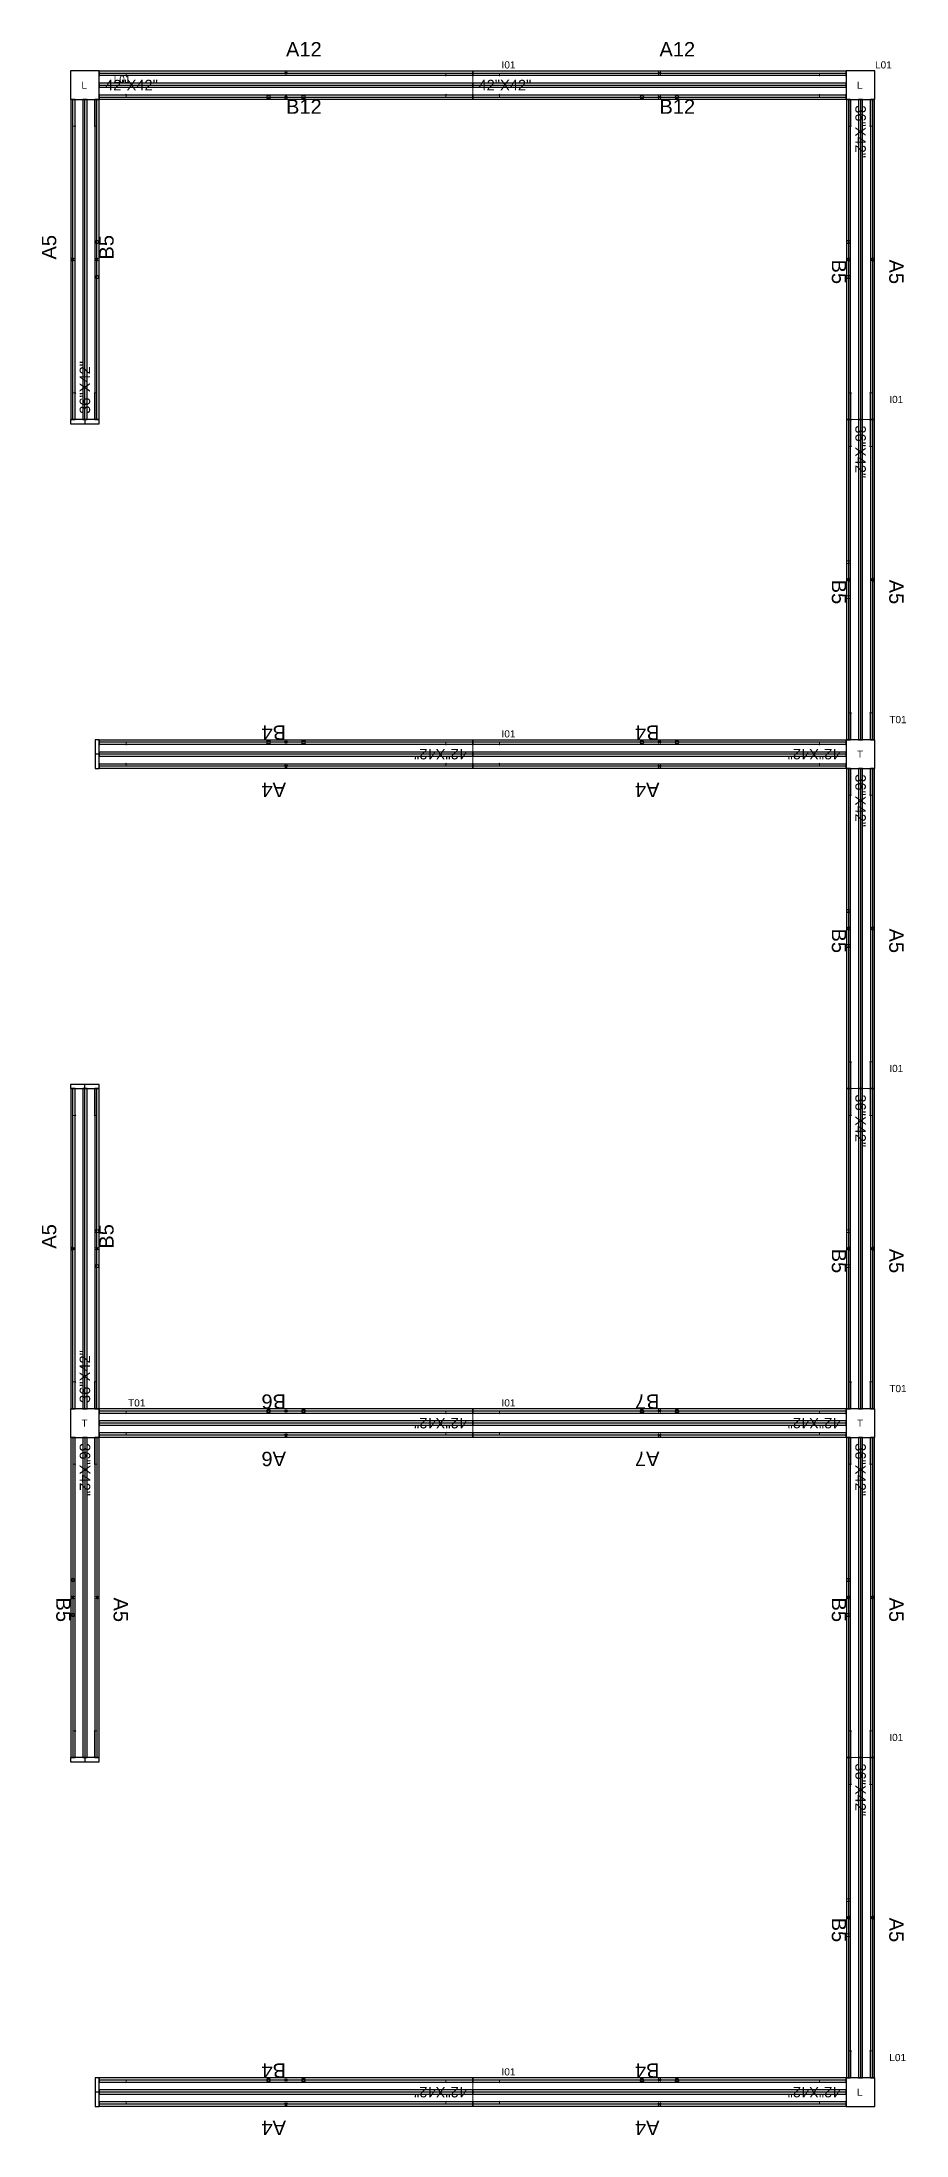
# Model space of a CAD drawing. Header units: millimetres. Extents: x 1390 to 1467.6, y 1790 to 1851.2.
# Drawn here: x 1389.96 to 1392.43, y 1818.21 to 1824.19 of the extents above; entities that cross this region are included whole.
import ezdxf

# ---------------------------------------------------------------- set-up
doc = ezdxf.new("R2010")
doc.units = ezdxf.units.MM
for name, color, linetype in [('DD2D', 7, 'Continuous'), ('DD2D_Geometry', 7, 'Continuous'), ('DDReportes', 7, 'Continuous'), ('Id Unión', 7, 'Continuous')]:
    doc.layers.add(name, color=color, linetype=linetype)
doc.styles.get("Standard").update_dxf_attribs({"font": 'arial.ttf'})

msp = doc.modelspace()

# ---------------------------------------------------------------- texts
at = {"layer": 'DD2D_Geometry'}
for s, p in [('L', (1390.07, 1824.0562)), ('L', (1392.286, 1824.0562)), ('T', (1392.286, 1822.1442)), ('T', (1390.07, 1820.2322)), ('T', (1392.286, 1820.2322)), ('L', (1392.286, 1818.3202))]:
    msp.add_text(s, height=0.0205, dxfattribs=at).set_placement(p)
at = {"layer": 'DDReportes'}
for s, p in [('A12', (1390.6547, 1824.1485)), ('A12', (1391.7217, 1824.1485)), ('B12', (1390.6547, 1823.9845)), ('B12', (1391.7217, 1823.9845))]:
    msp.add_text(s, height=0.041, dxfattribs=at).set_placement(p)
for s, rotation, p in [('A5', 90, (1389.9982, 1823.568)), ('B5', 90, (1390.1622, 1823.568)), ('B5', 270, (1392.2142, 1823.568)), ('A5', 270, (1392.3782, 1823.568)), ('B5', 270, (1392.2142, 1822.653)), ('A5', 270, (1392.3782, 1822.653)), ('B4', 180, (1390.6547, 1822.2365)), ('B4', 180, (1391.7217, 1822.2365)), ('A4', 180, (1390.6547, 1822.0725)), ('A4', 180, (1391.7217, 1822.0725)), ('B5', 270, (1392.2142, 1821.656)), ('A5', 270, (1392.3782, 1821.656)), ('A5', 90, (1389.9982, 1820.741)), ('B5', 90, (1390.1622, 1820.741)), ('B5', 270, (1392.2142, 1820.741)), ('A5', 270, (1392.3782, 1820.741)), ('B6', 180, (1390.6547, 1820.3245)), ('B7', 180, (1391.7217, 1820.3245)), ('A6', 180, (1390.6547, 1820.1605)), ('A7', 180, (1391.7217, 1820.1605)), ('B5', 270, (1389.9982, 1819.744)), ('A5', 270, (1390.1622, 1819.744)), ('B5', 270, (1392.2142, 1819.744)), ('A5', 270, (1392.3782, 1819.744)), ('B5', 270, (1392.2142, 1818.829)), ('A5', 270, (1392.3782, 1818.829)), ('B4', 180, (1390.6547, 1818.4125)), ('B4', 180, (1391.7217, 1818.4125)), ('A4', 180, (1390.6547, 1818.2485)), ('A4', 180, (1391.7217, 1818.2485))]:
    msp.add_text(s, height=0.041, rotation=rotation, dxfattribs=at).set_placement(p)
at = {"layer": 'Id Unión'}
for s, p in [('I01', (1391.2706, 1824.114)), ('L01', (1392.3376, 1824.114)), ('L01', (1390.1625, 1824.073)), ('I01', (1392.3785, 1823.1579)), ('T01', (1392.3785, 1822.2429)), ('I01', (1391.2705, 1822.202)), ('I01', (1392.3785, 1821.2459)), ('T01', (1392.3785, 1820.3309)), ('T01', (1390.2035, 1820.29)), ('I01', (1391.2705, 1820.29)), ('I01', (1392.3785, 1819.3339)), ('L01', (1392.3785, 1818.4189)), ('I01', (1391.2705, 1818.378))]:
    msp.add_text(s, height=0.0205, dxfattribs=at).set_placement(p)

# ---------------------------------------------------------------- blocks, each defined once
blk = doc.blocks.new('DD101036422D')
at = {"color": 1, "linetype": 'Continuous', "lineweight": 0}
for p, q in [((0, -0.0255), (0, 0.0255)), ((0.0017, 0.0275), (0.0218, 0.0275)), ((0.002, 0.0275), (0.0215, 0.0275)), ((0.0747, 0.0275), (0.0215, 0.0275)), ((0.0747, 0.0275), (0.075, 0.0275)), ((0.0765, 0.026), (0.0765, 0.0343)), ((0.8385, 0.0343), (0.0765, 0.0343)), ((0.8385, 0.0343), (0.8385, 0.026)), ((0.8403, 0.0275), (0.84, 0.0275)), ((0.8403, 0.0275), (0.8935, 0.0275)), ((0.9133, 0.0275), (0.8932, 0.0275)), ((0.913, 0.0275), (0.8935, 0.0275)), ((0.915, -0.0255), (0.915, 0.0255)), ((0.025, -0.0275), (0.002, -0.0275)), ((0.025, -0.0275), (0.0747, -0.0275)), ((0.0747, -0.0275), (0.075, -0.0275)), ((0.0765, -0.0343), (0.0765, -0.026)), ((0.8385, -0.0343), (0.0765, -0.0343)), ((0.8385, -0.026), (0.8385, -0.0343)), ((0.8403, -0.0275), (0.84, -0.0275)), ((0.89, -0.0275), (0.8403, -0.0275)), ((0.89, -0.0275), (0.913, -0.0275))]:
    blk.add_line(p, q, dxfattribs=at)
at = {"color": 1}
for p, q in [((0.454, 0.0379), (0.461, 0.0308)), ((0.454, 0.0308), (0.461, 0.0379)), ((0.454, -0.0379), (0.461, -0.0308)), ((0.454, -0.0308), (0.461, -0.0379))]:
    blk.add_line(p, q, dxfattribs=at)
for centre in [(0.4075, -0.0343), (0.5075, -0.0343)]:
    blk.add_circle(centre, 0.005, dxfattribs=at)
at = {"color": 1, "linetype": 'Continuous', "lineweight": 0}
for centre, radius, start, end in [((0.002, 0.0255), 0.00203, 90, 180), ((0.075, 0.026), 0.00151, 10.02098, 90), ((0.075, 0.026), 0.00151, 0, 10.02098), ((0.84, 0.026), 0.00151, 90, 169.97902), ((0.84, 0.026), 0.00151, 169.97902, 180), ((0.84, 0.026), 0.00151, 169.97902, 180), ((0.913, 0.0255), 0.00203, 0, 90), ((0.002, -0.0255), 0.00203, 180, 270), ((0.075, -0.026), 0.00151, 270, 349.97902), ((0.075, -0.026), 0.00151, 349.97902, 0), ((0.84, -0.026), 0.00151, 180, 190.02098), ((0.84, -0.026), 0.00151, 180, 190.02098), ((0.84, -0.026), 0.00151, 190.02098, 270), ((0.913, -0.0255), 0.00203, 270, 0)]:
    blk.add_arc(centre, radius, start, end, dxfattribs=at)
at = {"color": 1}
for p in [(0.4575, 0.0343), (0.4575, -0.0343)]:
    blk.add_point(p, dxfattribs=at)
blk.add_text('36"X42"', height=0.03).set_placement((0.0165, -0.0149))
blk = doc.blocks.new('SPACE_DD10103642')
blk.add_blockref('DD101036422D', (0, 0))
blk = doc.blocks.new('DD101042422D')
at = {"color": 1, "linetype": 'Continuous', "lineweight": 0}
for p, q in [((0, -0.0255), (0, 0.0255)), ((0.0017, 0.0275), (0.0218, 0.0275)), ((0.002, 0.0275), (0.0215, 0.0275)), ((0.0747, 0.0275), (0.0215, 0.0275)), ((0.0747, 0.0275), (0.075, 0.0275)), ((0.0765, 0.026), (0.0765, 0.0343)), ((0.9905, 0.0343), (0.0765, 0.0343)), ((0.9905, 0.0343), (0.9905, 0.026)), ((0.9923, 0.0275), (0.992, 0.0275)), ((0.9923, 0.0275), (1.0455, 0.0275)), ((1.0653, 0.0275), (1.0452, 0.0275)), ((1.065, 0.0275), (1.0455, 0.0275)), ((1.067, -0.0255), (1.067, 0.0255)), ((0.025, -0.0275), (0.002, -0.0275)), ((0.025, -0.0275), (0.0747, -0.0275)), ((0.0747, -0.0275), (0.075, -0.0275)), ((0.0765, -0.0343), (0.0765, -0.026)), ((0.9905, -0.0343), (0.0765, -0.0343)), ((0.9905, -0.026), (0.9905, -0.0343)), ((0.9923, -0.0275), (0.992, -0.0275)), ((1.042, -0.0275), (0.9923, -0.0275)), ((1.042, -0.0275), (1.065, -0.0275))]:
    blk.add_line(p, q, dxfattribs=at)
at = {"color": 1}
for p, q in [((0.53, 0.0379), (0.537, 0.0308)), ((0.53, 0.0308), (0.537, 0.0379)), ((0.53, -0.0379), (0.537, -0.0308)), ((0.53, -0.0308), (0.537, -0.0379))]:
    blk.add_line(p, q, dxfattribs=at)
for centre in [(0.4835, -0.0343), (0.5835, -0.0343)]:
    blk.add_circle(centre, 0.005, dxfattribs=at)
at = {"color": 1, "linetype": 'Continuous', "lineweight": 0}
for centre, radius, start, end in [((0.002, 0.0255), 0.00203, 90, 180), ((0.075, 0.026), 0.00151, 10.02098, 90), ((0.075, 0.026), 0.00151, 0, 10.02098), ((0.992, 0.026), 0.00151, 90, 169.97902), ((0.992, 0.026), 0.00151, 169.97902, 180), ((0.992, 0.026), 0.00151, 169.97902, 180), ((1.065, 0.0255), 0.00203, 0, 90), ((0.002, -0.0255), 0.00203, 180, 270), ((0.075, -0.026), 0.00151, 270, 349.97902), ((0.075, -0.026), 0.00151, 349.97902, 0), ((0.992, -0.026), 0.00151, 180, 190.02098), ((0.992, -0.026), 0.00151, 180, 190.02098), ((0.992, -0.026), 0.00151, 190.02098, 270), ((1.065, -0.0255), 0.00203, 270, 0)]:
    blk.add_arc(centre, radius, start, end, dxfattribs=at)
at = {"color": 1}
for p in [(0.5335, 0.0343), (0.5335, -0.0343)]:
    blk.add_point(p, dxfattribs=at)
blk.add_text('42"X42"', height=0.03).set_placement((0.0165, -0.0149))
blk = doc.blocks.new('SPACE_DD10104242')
blk.add_blockref('DD101042422D', (0, 0))
blk = doc.blocks.new('DD3021422D')
for p, q in [((0, 0.041), (0, -0.041)), ((0.012, 0.041), (0, 0.041)), ((0.012, -0.041), (0.012, 0.041)), ((0, -0.041), (0.012, -0.041))]:
    blk.add_line(p, q)
blk = doc.blocks.new('SPACE_DD302142')
blk.add_blockref('DD3021422D', (0, 0))

# ---------------------------------------------------------------- linework, layer by layer
at = {"layer": 'DD2D'}
for p, q in [((1390.1212, 1824.1008), (1391.1882, 1824.1008)), ((1391.1882, 1824.1008), (1392.2552, 1824.1008)), ((1390.1212, 1824.0665), (1391.1882, 1824.0665)), ((1390.1212, 1824.0665), (1391.1882, 1824.0665)), ((1391.1882, 1824.0665), (1391.1883, 1824.0665)), ((1391.1882, 1824.0665), (1392.2552, 1824.0665)), ((1391.1882, 1824.0665), (1392.2552, 1824.0665)), ((1392.2552, 1824.0665), (1392.2553, 1824.0665)), ((1390.0459, 1823.1105), (1390.0459, 1824.0255)), ((1390.0802, 1824.0255), (1390.0802, 1824.0256)), ((1390.0802, 1823.1105), (1390.0802, 1824.0255)), ((1390.0802, 1823.1105), (1390.0802, 1824.0255)), ((1390.1145, 1823.1105), (1390.1145, 1824.0255)), ((1390.1212, 1824.0322), (1391.1882, 1824.0322)), ((1391.1882, 1824.0322), (1392.2552, 1824.0322)), ((1392.2619, 1824.0255), (1392.2619, 1823.1105)), ((1392.2962, 1824.0255), (1392.2962, 1823.1105)), ((1392.2962, 1824.0255), (1392.2962, 1823.1105)), ((1392.3305, 1824.0255), (1392.3305, 1823.1105)), ((1390.0802, 1823.1105), (1390.0802, 1823.0985)), ((1392.2619, 1823.1105), (1392.2619, 1822.1955)), ((1392.2962, 1823.1105), (1392.2962, 1823.1104)), ((1392.2962, 1823.1105), (1392.2962, 1822.1955)), ((1392.2962, 1823.1105), (1392.2962, 1822.1955)), ((1392.3305, 1823.1105), (1392.3305, 1822.1955)), ((1391.1882, 1822.1888), (1390.1212, 1822.1888)), ((1392.2552, 1822.1888), (1391.1882, 1822.1888)), ((1392.2962, 1822.1955), (1392.2962, 1822.1954)), ((1390.1212, 1822.1545), (1390.1092, 1822.1545)), ((1391.1882, 1822.1545), (1390.1212, 1822.1545)), ((1391.1882, 1822.1545), (1390.1212, 1822.1545)), ((1391.1882, 1822.1545), (1391.1881, 1822.1545)), ((1392.2552, 1822.1545), (1391.1882, 1822.1545)), ((1392.2552, 1822.1545), (1391.1882, 1822.1545)), ((1391.1882, 1822.1202), (1390.1212, 1822.1202)), ((1392.2552, 1822.1202), (1391.1882, 1822.1202)), ((1392.2619, 1822.1135), (1392.2619, 1821.1985)), ((1392.2962, 1822.1135), (1392.2962, 1821.1985)), ((1392.2962, 1822.1135), (1392.2962, 1821.1985)), ((1392.3305, 1822.1135), (1392.3305, 1821.1985)), ((1390.0459, 1820.2835), (1390.0459, 1821.1985)), ((1390.0802, 1821.1985), (1390.0802, 1821.2105)), ((1390.0802, 1820.2835), (1390.0802, 1821.1985)), ((1390.0802, 1820.2835), (1390.0802, 1821.1985)), ((1390.1145, 1820.2835), (1390.1145, 1821.1985)), ((1392.2619, 1821.1985), (1392.2619, 1820.2835)), ((1392.2962, 1821.1985), (1392.2962, 1821.1984)), ((1392.2962, 1821.1985), (1392.2962, 1820.2835)), ((1392.2962, 1821.1985), (1392.2962, 1820.2835)), ((1392.3305, 1821.1985), (1392.3305, 1820.2835)), ((1391.1882, 1820.2768), (1390.1212, 1820.2768)), ((1392.2552, 1820.2768), (1391.1882, 1820.2768)), ((1392.2962, 1820.2835), (1392.2962, 1820.2834)), ((1390.1212, 1820.2425), (1390.1211, 1820.2425)), ((1391.1882, 1820.2425), (1390.1212, 1820.2425)), ((1391.1882, 1820.2425), (1390.1212, 1820.2425)), ((1391.1882, 1820.2425), (1391.1881, 1820.2425)), ((1392.2552, 1820.2425), (1391.1882, 1820.2425)), ((1392.2552, 1820.2425), (1391.1882, 1820.2425)), ((1390.0459, 1820.2015), (1390.0459, 1819.2865)), ((1390.0802, 1820.2015), (1390.0802, 1819.2865)), ((1390.0802, 1820.2015), (1390.0802, 1819.2865)), ((1390.1145, 1820.2015), (1390.1145, 1819.2865)), ((1391.1882, 1820.2082), (1390.1212, 1820.2082)), ((1392.2552, 1820.2082), (1391.1882, 1820.2082)), ((1392.2619, 1820.2015), (1392.2619, 1819.2865)), ((1392.2962, 1820.2015), (1392.2962, 1819.2865)), ((1392.2962, 1820.2015), (1392.2962, 1819.2865)), ((1392.3305, 1820.2015), (1392.3305, 1819.2865)), ((1390.0802, 1819.2865), (1390.0802, 1819.2745)), ((1392.2619, 1819.2865), (1392.2619, 1818.3715)), ((1392.2962, 1819.2865), (1392.2962, 1819.2864)), ((1392.2962, 1819.2865), (1392.2962, 1818.3715)), ((1392.2962, 1819.2865), (1392.2962, 1818.3715)), ((1392.3305, 1819.2865), (1392.3305, 1818.3715)), ((1391.1882, 1818.3648), (1390.1212, 1818.3648)), ((1392.2552, 1818.3648), (1391.1882, 1818.3648)), ((1392.2962, 1818.3715), (1392.2962, 1818.3714)), ((1390.1212, 1818.3305), (1390.1092, 1818.3305)), ((1391.1882, 1818.3305), (1390.1212, 1818.3305)), ((1391.1882, 1818.3305), (1390.1212, 1818.3305)), ((1391.1882, 1818.2962), (1390.1212, 1818.2962)), ((1391.1882, 1818.3305), (1391.1881, 1818.3305)), ((1392.2552, 1818.3305), (1391.1882, 1818.3305)), ((1392.2552, 1818.3305), (1391.1882, 1818.3305)), ((1392.2552, 1818.2962), (1391.1882, 1818.2962))]:
    msp.add_line(p, q, dxfattribs=at)
at = {"layer": 'DD2D_Geometry'}
for points in [[(1390.1212, 1824.0255), (1390.1212, 1824.1076), (1390.0392, 1824.1076), (1390.0392, 1824.0255)], [(1390.1212, 1824.0948), (1391.1882, 1824.0948), (1391.1882, 1824.1068), (1390.1212, 1824.1068)], [(1391.1882, 1824.0948), (1392.2552, 1824.0948), (1392.2552, 1824.1068), (1391.1882, 1824.1068)], [(1392.2552, 1824.0255), (1392.3373, 1824.0255), (1392.3373, 1824.1075), (1392.2552, 1824.1075)], [(1390.1212, 1824.0605), (1391.1882, 1824.0605), (1391.1882, 1824.0725), (1390.1212, 1824.0725)], [(1391.1882, 1824.0605), (1392.2552, 1824.0605), (1392.2552, 1824.0725), (1391.1882, 1824.0725)], [(1391.1882, 1824.0665), (1391.1883, 1824.0665), (1391.1883, 1824.0665), (1391.1882, 1824.0665)], [(1390.0519, 1823.1105), (1390.0519, 1824.0255), (1390.0399, 1824.0255), (1390.0399, 1823.1105)], [(1390.0862, 1823.1105), (1390.0862, 1824.0255), (1390.0742, 1824.0255), (1390.0742, 1823.1105)], [(1390.1205, 1823.1105), (1390.1205, 1824.0255), (1390.1085, 1824.0255), (1390.1085, 1823.1105)], [(1390.1212, 1824.0262), (1391.1882, 1824.0262), (1391.1882, 1824.0382), (1390.1212, 1824.0382)], [(1391.1882, 1824.0262), (1392.2552, 1824.0262), (1392.2552, 1824.0382), (1391.1882, 1824.0382)], [(1392.2559, 1824.0255), (1392.2559, 1823.1105), (1392.2679, 1823.1105), (1392.2679, 1824.0255)], [(1392.2902, 1824.0255), (1392.2902, 1823.1105), (1392.3022, 1823.1105), (1392.3022, 1824.0255)], [(1392.3245, 1824.0255), (1392.3245, 1823.1105), (1392.3365, 1823.1105), (1392.3365, 1824.0255)], [(1392.2559, 1823.1105), (1392.2559, 1822.1955), (1392.2679, 1822.1955), (1392.2679, 1823.1105)], [(1392.2902, 1823.1105), (1392.2902, 1822.1955), (1392.3022, 1822.1955), (1392.3022, 1823.1105)], [(1392.2962, 1823.1104), (1392.2962, 1823.1104), (1392.2962, 1823.1105), (1392.2962, 1823.1105)], [(1392.3245, 1823.1105), (1392.3245, 1822.1955), (1392.3365, 1822.1955), (1392.3365, 1823.1105)], [(1391.1882, 1822.1948), (1390.1212, 1822.1948), (1390.1212, 1822.1828), (1391.1882, 1822.1828)], [(1392.2552, 1822.1948), (1391.1882, 1822.1948), (1391.1882, 1822.1828), (1392.2552, 1822.1828)], [(1392.2552, 1822.1955), (1392.2552, 1822.1134), (1392.3372, 1822.1134), (1392.3372, 1822.1955)], [(1391.1882, 1822.1605), (1390.1212, 1822.1605), (1390.1212, 1822.1485), (1391.1882, 1822.1485)], [(1391.1882, 1822.1262), (1390.1212, 1822.1262), (1390.1212, 1822.1142), (1391.1882, 1822.1142)], [(1391.1881, 1822.1545), (1391.1882, 1822.1545), (1391.1882, 1822.1545), (1391.1881, 1822.1545)], [(1392.2552, 1822.1605), (1391.1882, 1822.1605), (1391.1882, 1822.1485), (1392.2552, 1822.1485)], [(1392.2552, 1822.1262), (1391.1882, 1822.1262), (1391.1882, 1822.1142), (1392.2552, 1822.1142)], [(1392.2559, 1822.1135), (1392.2559, 1821.1985), (1392.2679, 1821.1985), (1392.2679, 1822.1135)], [(1392.2902, 1822.1135), (1392.2902, 1821.1985), (1392.3022, 1821.1985), (1392.3022, 1822.1135)], [(1392.3245, 1822.1135), (1392.3245, 1821.1985), (1392.3365, 1821.1985), (1392.3365, 1822.1135)], [(1390.0519, 1820.2835), (1390.0519, 1821.1985), (1390.0399, 1821.1985), (1390.0399, 1820.2835)], [(1390.0862, 1820.2835), (1390.0862, 1821.1985), (1390.0742, 1821.1985), (1390.0742, 1820.2835)], [(1390.1205, 1820.2835), (1390.1205, 1821.1985), (1390.1085, 1821.1985), (1390.1085, 1820.2835)], [(1392.2559, 1821.1985), (1392.2559, 1820.2835), (1392.2679, 1820.2835), (1392.2679, 1821.1985)], [(1392.2902, 1821.1985), (1392.2902, 1820.2835), (1392.3022, 1820.2835), (1392.3022, 1821.1985)], [(1392.2962, 1821.1984), (1392.2962, 1821.1984), (1392.2962, 1821.1985), (1392.2962, 1821.1985)], [(1392.3245, 1821.1985), (1392.3245, 1820.2835), (1392.3365, 1820.2835), (1392.3365, 1821.1985)], [(1390.1212, 1820.2835), (1390.0391, 1820.2835), (1390.0391, 1820.2015), (1390.1212, 1820.2015)], [(1391.1882, 1820.2828), (1390.1212, 1820.2828), (1390.1212, 1820.2708), (1391.1882, 1820.2708)], [(1392.2552, 1820.2828), (1391.1882, 1820.2828), (1391.1882, 1820.2708), (1392.2552, 1820.2708)], [(1392.2552, 1820.2835), (1392.2552, 1820.2014), (1392.3372, 1820.2014), (1392.3372, 1820.2835)], [(1391.1882, 1820.2485), (1390.1212, 1820.2485), (1390.1212, 1820.2365), (1391.1882, 1820.2365)], [(1391.1882, 1820.2142), (1390.1212, 1820.2142), (1390.1212, 1820.2022), (1391.1882, 1820.2022)], [(1391.1881, 1820.2425), (1391.1882, 1820.2425), (1391.1882, 1820.2425), (1391.1881, 1820.2425)], [(1392.2552, 1820.2485), (1391.1882, 1820.2485), (1391.1882, 1820.2365), (1392.2552, 1820.2365)], [(1392.2552, 1820.2142), (1391.1882, 1820.2142), (1391.1882, 1820.2022), (1392.2552, 1820.2022)], [(1390.0399, 1820.2015), (1390.0399, 1819.2865), (1390.0519, 1819.2865), (1390.0519, 1820.2015)], [(1390.0742, 1820.2015), (1390.0742, 1819.2865), (1390.0862, 1819.2865), (1390.0862, 1820.2015)], [(1390.1085, 1820.2015), (1390.1085, 1819.2865), (1390.1205, 1819.2865), (1390.1205, 1820.2015)], [(1392.2559, 1820.2015), (1392.2559, 1819.2865), (1392.2679, 1819.2865), (1392.2679, 1820.2015)], [(1392.2902, 1820.2015), (1392.2902, 1819.2865), (1392.3022, 1819.2865), (1392.3022, 1820.2015)], [(1392.3245, 1820.2015), (1392.3245, 1819.2865), (1392.3365, 1819.2865), (1392.3365, 1820.2015)], [(1392.2559, 1819.2865), (1392.2559, 1818.3715), (1392.2679, 1818.3715), (1392.2679, 1819.2865)], [(1392.2902, 1819.2865), (1392.2902, 1818.3715), (1392.3022, 1818.3715), (1392.3022, 1819.2865)], [(1392.2962, 1819.2864), (1392.2962, 1819.2864), (1392.2962, 1819.2865), (1392.2962, 1819.2865)], [(1392.3245, 1819.2865), (1392.3245, 1818.3715), (1392.3365, 1818.3715), (1392.3365, 1819.2865)], [(1391.1882, 1818.3708), (1390.1212, 1818.3708), (1390.1212, 1818.3588), (1391.1882, 1818.3588)], [(1392.2552, 1818.3708), (1391.1882, 1818.3708), (1391.1882, 1818.3588), (1392.2552, 1818.3588)], [(1392.2552, 1818.3715), (1392.2552, 1818.2894), (1392.3372, 1818.2894), (1392.3372, 1818.3715)], [(1391.1882, 1818.3365), (1390.1212, 1818.3365), (1390.1212, 1818.3245), (1391.1882, 1818.3245)], [(1391.1882, 1818.3022), (1390.1212, 1818.3022), (1390.1212, 1818.2902), (1391.1882, 1818.2902)], [(1391.1881, 1818.3305), (1391.1882, 1818.3305), (1391.1882, 1818.3305), (1391.1881, 1818.3305)], [(1392.2552, 1818.3365), (1391.1882, 1818.3365), (1391.1882, 1818.3245), (1392.2552, 1818.3245)], [(1392.2552, 1818.3022), (1391.1882, 1818.3022), (1391.1882, 1818.2902), (1392.2552, 1818.2902)]]:
    msp.add_lwpolyline(points, close=True, dxfattribs=at)

# ---------------------------------------------------------------- block references
for p in [(1390.1212, 1824.0665), (1391.1882, 1824.0665)]:
    msp.add_blockref('SPACE_DD10104242', p, dxfattribs=at)
for name, p, rotation in [('SPACE_DD10103642', (1390.0802, 1823.1105), 90), ('SPACE_DD10103642', (1392.2962, 1824.0255), 270), ('SPACE_DD302142', (1390.0802, 1823.1105), 270), ('SPACE_DD10103642', (1392.2962, 1823.1105), 270), ('SPACE_DD302142', (1390.1212, 1822.1545), 180), ('SPACE_DD10104242', (1391.1882, 1822.1545), 180), ('SPACE_DD10104242', (1392.2552, 1822.1545), 180), ('SPACE_DD10103642', (1392.2962, 1822.1135), 270), ('SPACE_DD302142', (1390.0802, 1821.1985), 90), ('SPACE_DD10103642', (1390.0802, 1820.2835), 90), ('SPACE_DD10103642', (1392.2962, 1821.1985), 270), ('SPACE_DD10104242', (1391.1882, 1820.2425), 180), ('SPACE_DD10104242', (1392.2552, 1820.2425), 180), ('SPACE_DD10103642', (1390.0802, 1820.2015), 270), ('SPACE_DD10103642', (1392.2962, 1820.2015), 270), ('SPACE_DD302142', (1390.0802, 1819.2865), 270), ('SPACE_DD10103642', (1392.2962, 1819.2865), 270), ('SPACE_DD302142', (1390.1212, 1818.3305), 180), ('SPACE_DD10104242', (1391.1882, 1818.3305), 180), ('SPACE_DD10104242', (1392.2552, 1818.3305), 180)]:
    msp.add_blockref(name, p, dxfattribs=dict(at, rotation=rotation))

msp.set_redraw_order([(e.dxf.handle, doc.entitydb.next_handle()) for e in msp.query("TEXT MTEXT ATTDEF DIMENSION ARC_DIMENSION")])  # texts and dimensions are drawn at this point

doc.saveas('drawing.dxf')
